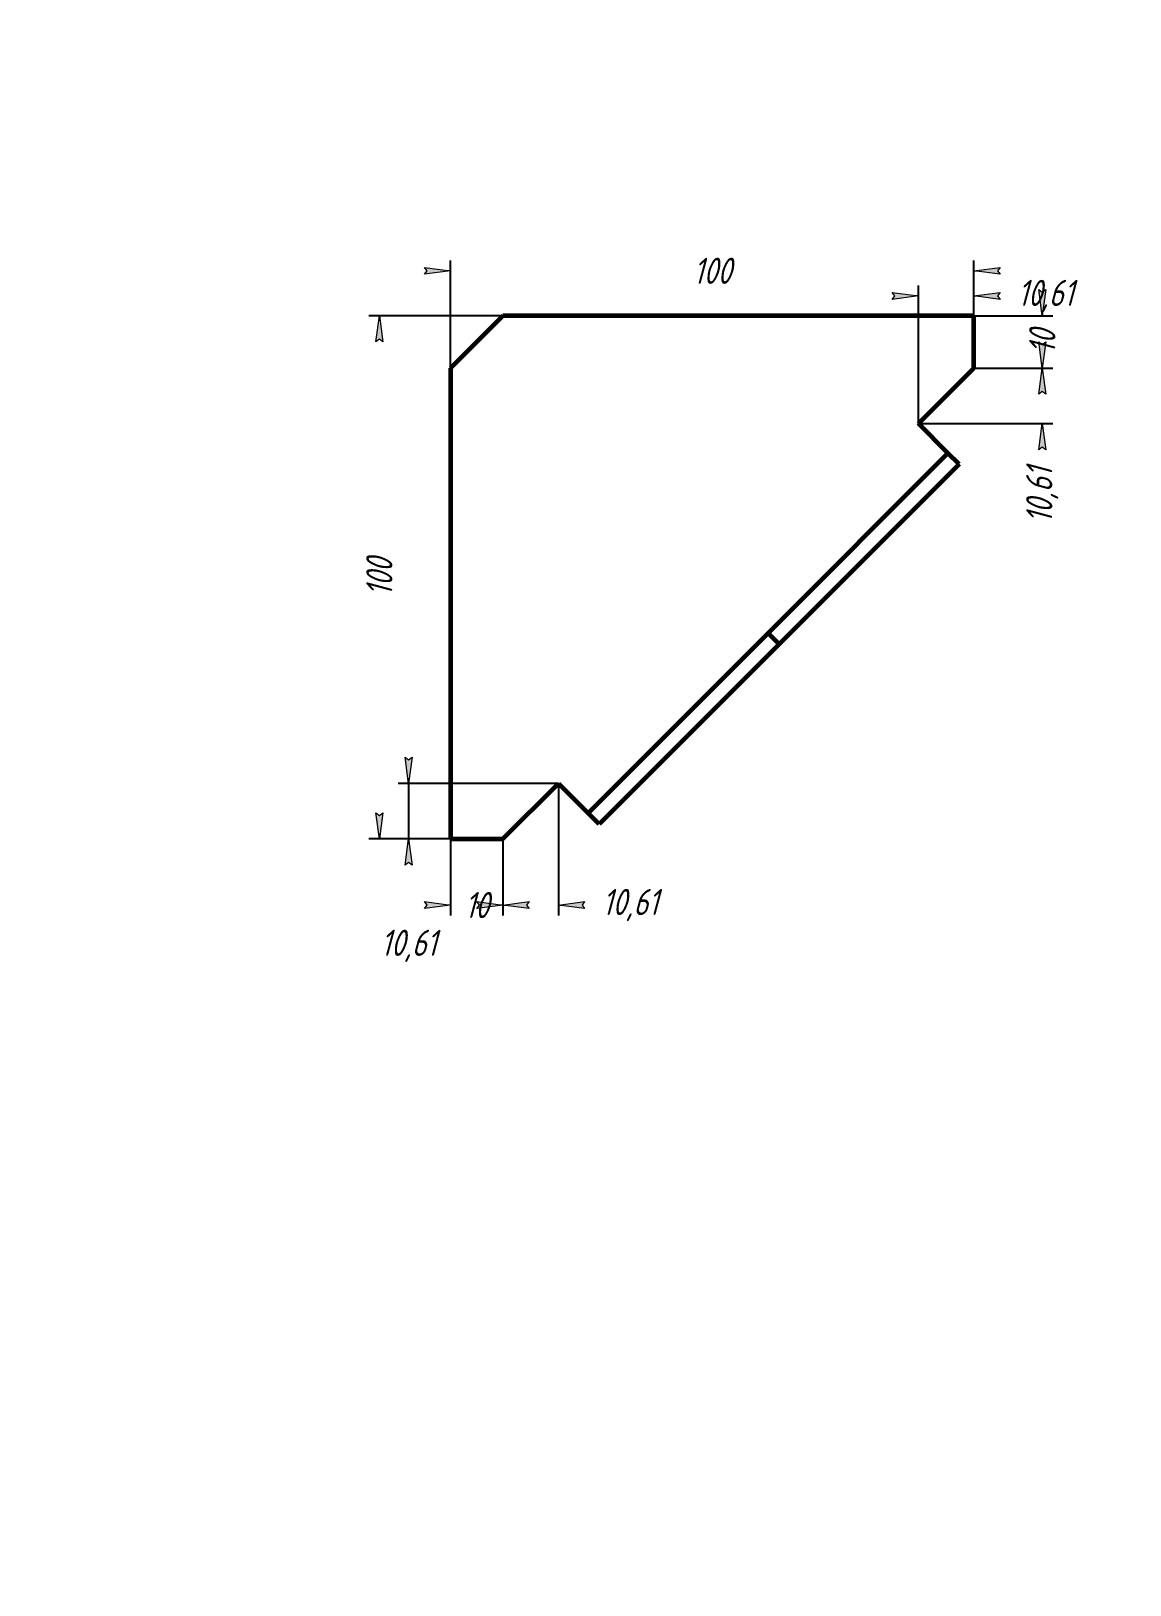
# Model space of a CAD drawing. Header units: millimetres. Extents: x 0 to 3780, y -362 to 428.
# Drawn here: x 2100 to 2310, y 0 to 297 of the extents above; entities that cross this region are included whole.
import ezdxf

# ---------------------------------------------------------------- set-up
doc = ezdxf.new("R2010")
doc.units = ezdxf.units.MM
doc.linetypes.add('K5LT_BASIC', pattern=[0])
doc.linetypes.add('K5LT_THIN', pattern=[0])
doc.layers.add('Системный слой', color=7, linetype='Continuous')
doc.layers.add('Системный слой (1)', color=7, linetype='Continuous', true_color=0x909090)
doc.styles.add('KDIMTEXTSTYLE', font='GOST_AU.SHX', dxfattribs={"width": 0.96, "oblique": 15, "height": 5})
doc.dimstyles.new('KDIMSTYLE (1.00)', dxfattribs={"dimtxt": 5, "dimasz": 1, "dimexe": 2, "dimexo": 0, "dimgap": 1, "dimtad": 1, "dimtxsty": 'KDIMTEXTSTYLE', "dimsah": 1, "dimcen": 0, "dimdle": 1, "dimadec": 0, "dimazin": 0, "dimtfac": 0.667, "dimtmove": 0, "dimatfit": 3, "dimfxl": 1, "dimtvp": 1, "dimtolj": 1, "dimtzin": 0, "dimarcsym": 0})

msp = doc.modelspace()

# ---------------------------------------------------------------- blocks, each defined once
blk = doc.blocks.new('KDIMARROW_01')
at = {"layer": 'Системный слой'}
blk.add_hatch(color=0, dxfattribs=at).paths.add_polyline_path([(-5, -0.6582624912261956), (0, 0), (-5, 0.658262491226197), (-4.5, 5.51091059616309e-16)])
at = {"layer": 'Системный слой', "color": 0, "linetype": 'K5LT_THIN', "lineweight": 18}
for p, q in [((-4.5, 5.51091059616309e-16), (-5, 0.658262491226197)), ((-5, 0.658262491226197), (0, 0)), ((0, 0), (-5, -0.6582624912261956)), ((-5, -0.6582624912261956), (-4.5, 5.51091059616309e-16))]:
    blk.add_line(p, q, dxfattribs=at)
at = {"layer": 'Системный слой (1)', "color": 0, "linetype": 'K5LT_THIN', "lineweight": 18}
blk.add_line((0, 0), (-1, 0), dxfattribs=at)

# ---------------------------------------------------------------- dimensions: what is measured, and where the dimension line sits
at = {"layer": 'Системный слой (1)', "color": 7}
for base, p1, p2, location in [((2180.181234078729, 251.1789139313317), (2280.181234078729, 242.5944974600915), (2180.181234078729, 232.5944974600914), (2230.181234078729, 251.1789139313317)), ((2269.574632360933, 246.3746557788881), (2280.181234078729, 232.5944974600914), (2269.574632360933, 221.9878957422939), (2293.897169939682, 246.3746557788881)), ((2190.181234078729, 129.949585476994), (2200.787835796528, 153.2010991778908), (2190.181234078729, 142.5944974600915), (2214.503771657483, 129.949585476994)), ((2180.181234078729, 129.949585476994), (2190.181234078729, 142.5944974600915), (2180.181234078729, 142.5944974600915), (2185.181234078729, 129.949585476994))]:
    msp.add_linear_dim(base=base, p1=p1, p2=p2, location=location, dimstyle='KDIMSTYLE (1.00)', override={"dimexo": 0, "dimpost": '\\H5.0;\\W0.965;\\Q15;<>', "dimblk1": 'KDIMARROW_01', "dimblk2": 'KDIMARROW_01', "dimse1": 0, "dimse2": 0, "dimclrt": 7, "dimtolj": 1}, dxfattribs=at).render()
for base, p1, p2, location, override in [((2166.555010709518, 242.5944974600915), (2180.181234078729, 142.5944974600915), (2190.181234078729, 242.5944974600915), (2166.555010709518, 192.5944974600915), {"dimexo": 0, "dimpost": '\\H5.0;\\W0.965;\\Q15;<>', "dimblk1": 'KDIMARROW_01', "dimblk2": 'KDIMARROW_01', "dimse1": 0, "dimse2": 0, "dimclrt": 7, "dimtolj": 1}), ((2293.2506437106, 232.5944974600914), (2280.181234078729, 242.5944974600915), (2280.181234078729, 232.5944974600914), (2293.2506437106, 237.5944974600914), {"dimexo": 0, "dimpost": '\\H5.0;\\W0.965;\\Q15;<>', "dimblk1": 'KDIMARROW_01', "dimblk2": 'KDIMARROW_01', "dimse1": 0, "dimse2": 0, "dimclrt": 7, "dimtolj": 1}), ((2293.2506437106, 221.9878957422939), (2280.181234078729, 232.5944974600914), (2269.574632360933, 221.9878957422939), (2293.2506437106, 208.2719598813403), {"dimexo": 0, "dimpost": '\\H5.0;\\W0.965;\\Q15;<>', "dimblk1": 'KDIMARROW_01', "dimblk2": 'KDIMARROW_01', "dimse1": 0, "dimse2": 0, "dimclrt": 7, "dimtolj": 1}), ((2172.156278804426, 142.5944974600915), (2200.787835796528, 153.2010991778908), (2190.181234078729, 142.5944974600915), (2172.156278804426, 122.147728545548), {"dimexo": 0, "dimtoh": 1, "dimpost": '\\H5.0;\\W0.965;\\Q15;<>', "dimblk1": 'KDIMARROW_01', "dimblk2": 'KDIMARROW_01', "dimse1": 0, "dimse2": 0, "dimclrt": 7, "dimtmove": 1, "dimtolj": 1})]:
    msp.add_linear_dim(base=base, p1=p1, p2=p2, angle=90, location=location, dimstyle='KDIMSTYLE (1.00)', override=override, dxfattribs=at).render()

# ---------------------------------------------------------------- linework, layer by layer
at = {"layer": 'Системный слой (1)', "color": 5, "linetype": 'K5LT_BASIC', "lineweight": 60, "true_color": 0x0000ff}
for p, q in [((2190.181234078729, 242.5944974600915), (2180.181234078729, 232.5944974600914)), ((2280.181234078729, 242.5944974600915), (2190.181234078729, 242.5944974600915)), ((2280.181234078729, 232.5944974600914), (2280.181234078729, 242.5944974600915)), ((2180.181234078729, 232.5944974600914), (2180.181234078729, 142.5944974600915)), ((2269.574632360933, 221.9878957422939), (2280.181234078729, 232.5944974600914)), ((2275.231486610433, 216.3310414928029), (2269.574632360933, 221.9878957422939)), ((2275.231486610433, 216.3310414928029), (2240.838088328233, 181.9376432106009)), ((2277.352806953993, 214.209721149243), (2242.959408671789, 179.8163228670409)), ((2277.352806953993, 214.209721149243), (2275.231486610433, 216.3310414928029)), ((2240.838088328233, 181.9376432106009), (2206.444690046028, 147.5442449283988)), ((2242.959408671789, 179.8163228670409), (2240.838088328233, 181.9376432106009)), ((2242.959408671789, 179.8163228670409), (2208.566010389588, 145.4229245848398)), ((2190.181234078729, 142.5944974600915), (2200.787835796528, 153.2010991778908)), ((2200.787835796528, 153.2010991778908), (2206.444690046028, 147.5442449283988)), ((2208.566010389588, 145.4229245848398), (2206.444690046028, 147.5442449283988)), ((2180.181234078729, 142.5944974600915), (2190.181234078729, 142.5944974600915))]:
    msp.add_line(p, q, dxfattribs=at)

msp.set_redraw_order([(e.dxf.handle, doc.entitydb.next_handle()) for e in msp.query("TEXT MTEXT ATTDEF DIMENSION ARC_DIMENSION")])  # texts and dimensions are drawn at this point

doc.saveas('drawing.dxf')
